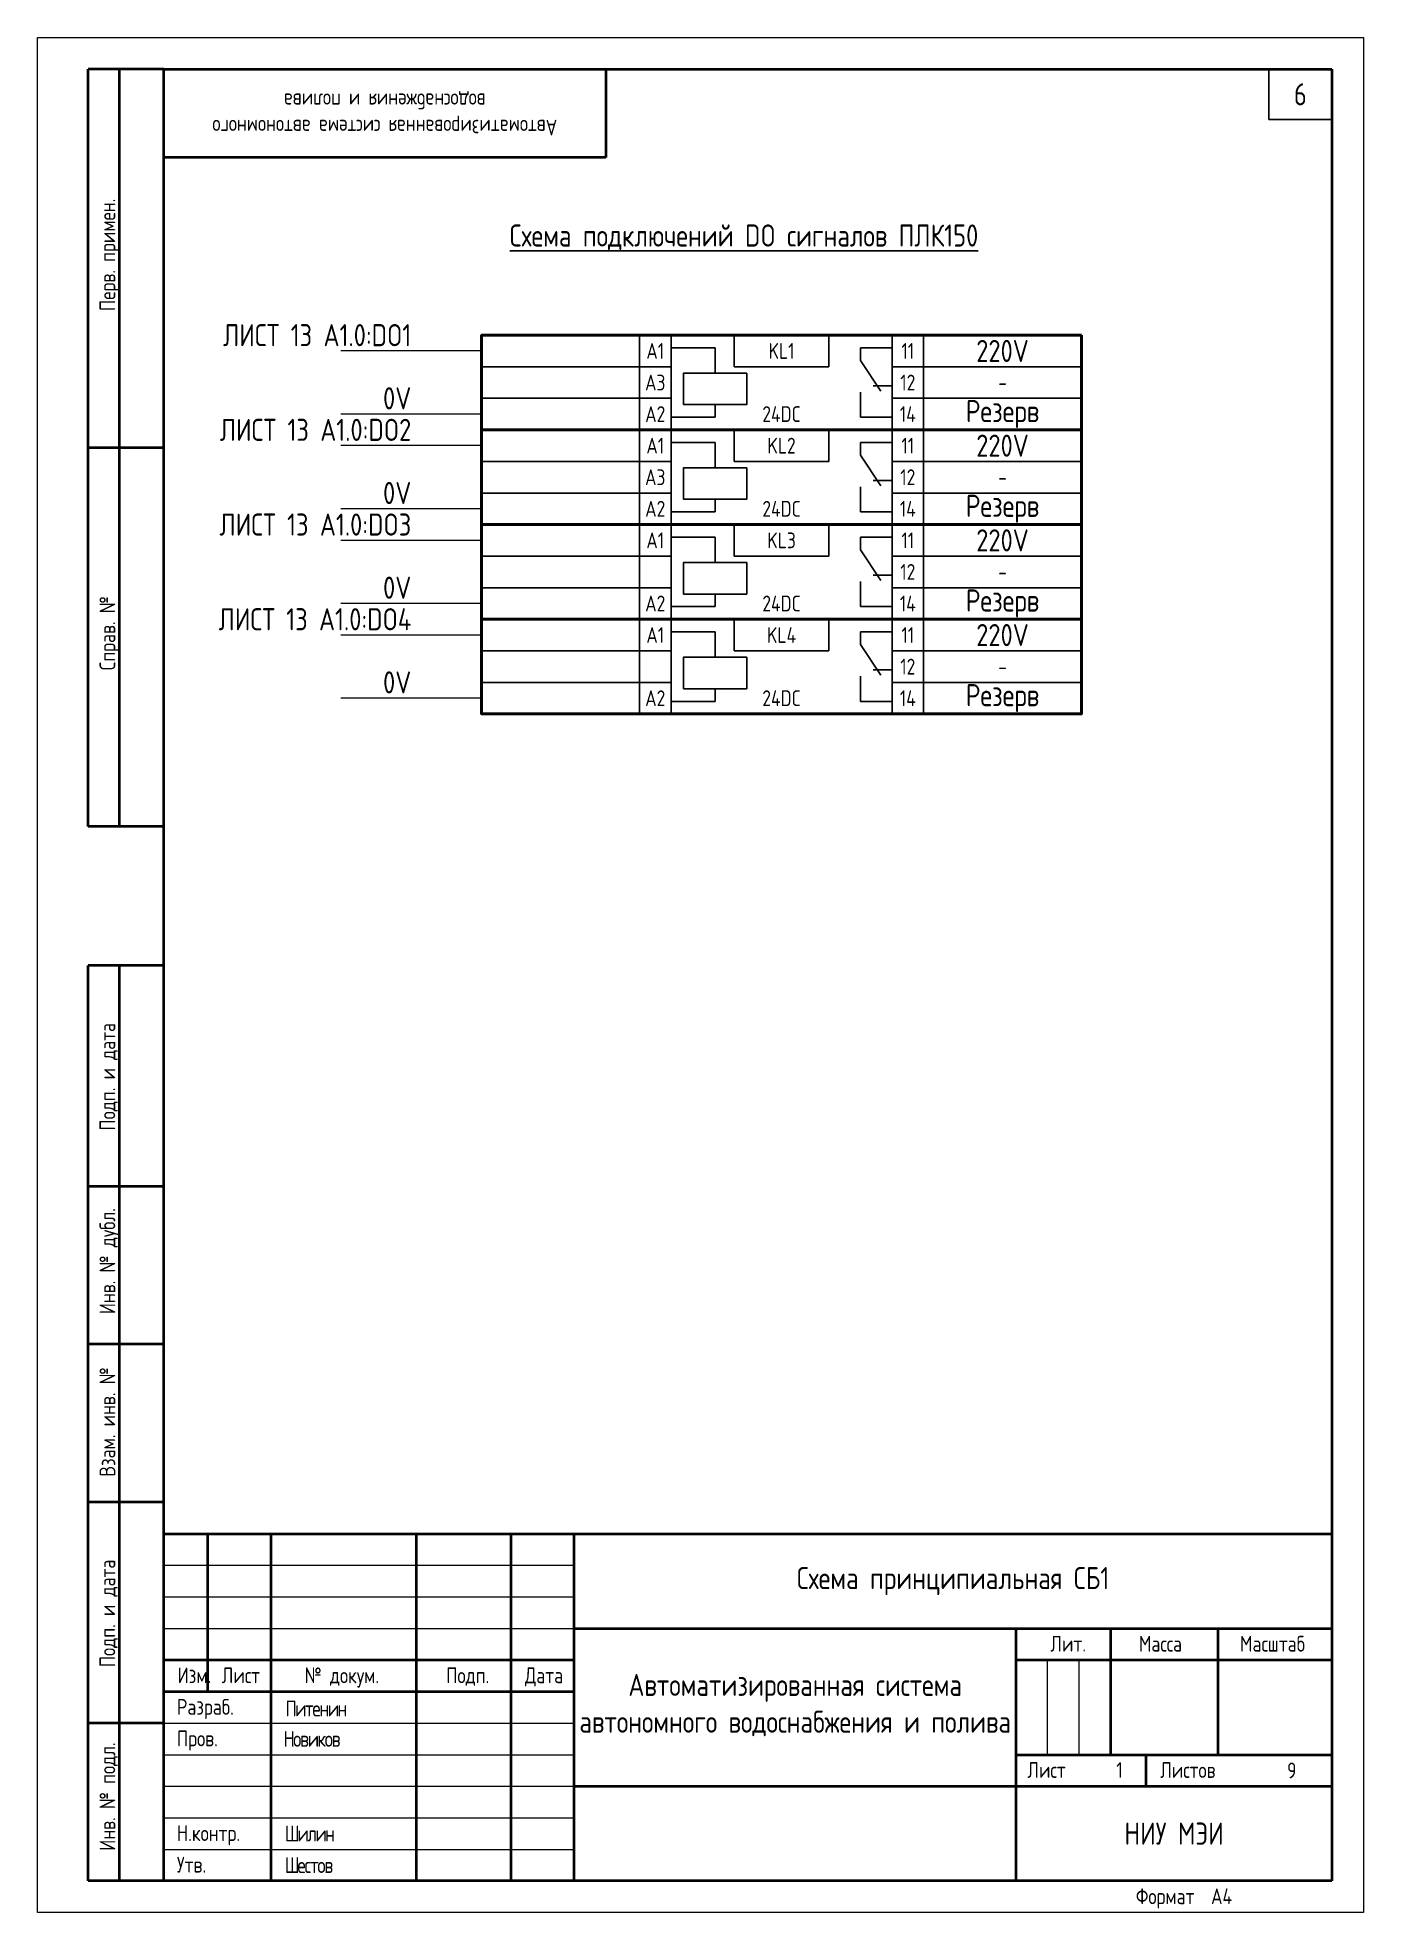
# Model space of a CAD drawing. Header units: millimetres. Extents: x 3520 to 8864, y 403 to 1747.
# Drawn here: x 3520 to 3730, y 703 to 1000 of the extents above; entities that cross this region are included whole.
import ezdxf

# ---------------------------------------------------------------- set-up
doc = ezdxf.new("R2010")
doc.units = ezdxf.units.MM
doc.linetypes.add('K5LT_BASIC', pattern=[0])
doc.linetypes.add('K5LT_THIN', pattern=[0])
doc.layers.add('Стерка', color=7, linetype='Continuous', lineweight=15)
doc.styles.add('ГОСТ В', font='GOST_0.TTF', dxfattribs={"height": 3.5})
doc.styles.add('ГОСТ тип А', font='GOST_0.TTF', dxfattribs={"height": 3.5})
doc.styles.add('ГОСТ тип В', font='GOST_0.TTF')

msp = doc.modelspace()

# ---------------------------------------------------------------- texts
at = {"color": 7, "linetype": 'Continuous', "lineweight": 15}
for s, insert, char_height, width, attachment_point, style in [('{\\C256;6}', (3720, 991), 3.5, 10, 5, 'ГОСТ В'), ('{\\C256;A1}', (3617.832, 950.347), 2.5, 5, 5, 'ГОСТ тип А'), ('{\\C256;KL1}', (3637.832, 950.347), 2.5, 15, 5, 'ГОСТ тип А'), ('{\\C256;11}', (3657.832, 950.347), 2.5, 5, 5, 'ГОСТ тип А'), ('{\\C256;A3}', (3617.832, 945.347), 2.5, 5, 5, 'ГОСТ тип А'), ('{\\C256;12}', (3657.832, 945.347), 2.5, 5, 5, 'ГОСТ тип А'), ('{\\C256;-}', (3672.832, 945.347), 2.5, 25, 5, 'ГОСТ тип А'), ('{\\C256;A2}', (3617.832, 940.347), 2.5, 5, 5, 'ГОСТ тип А'), ('{\\C256;24DC}', (3637.832, 940.347), 2.5, 15, 5, 'ГОСТ тип А'), ('{\\C256;14}', (3657.832, 940.347), 2.5, 5, 5, 'ГОСТ тип А'), ('{\\C256;A1}', (3617.832, 935.347), 2.5, 5, 5, 'ГОСТ тип А'), ('{\\C256;KL2}', (3637.832, 935.347), 2.5, 15, 5, 'ГОСТ тип А'), ('{\\C256;11}', (3657.832, 935.347), 2.5, 5, 5, 'ГОСТ тип А'), ('{\\C256;A3}', (3617.832, 930.347), 2.5, 5, 5, 'ГОСТ тип А'), ('{\\C256;12}', (3657.832, 930.347), 2.5, 5, 5, 'ГОСТ тип А'), ('{\\C256;-}', (3672.832, 930.347), 2.5, 25, 5, 'ГОСТ тип А'), ('{\\C256;A2}', (3617.832, 925.347), 2.5, 5, 5, 'ГОСТ тип А'), ('{\\C256;24DC}', (3637.832, 925.347), 2.5, 15, 5, 'ГОСТ тип А'), ('{\\C256;14}', (3657.832, 925.347), 2.5, 5, 5, 'ГОСТ тип А'), ('{\\C256;A1}', (3617.832, 920.347), 2.5, 5, 5, 'ГОСТ тип А'), ('{\\C256;KL3}', (3637.832, 920.347), 2.5, 15, 5, 'ГОСТ тип А'), ('{\\C256;11}', (3657.832, 920.347), 2.5, 5, 5, 'ГОСТ тип А'), ('{\\C256;12}', (3657.832, 915.347), 2.5, 5, 5, 'ГОСТ тип А'), ('{\\C256;-}', (3672.832, 915.347), 2.5, 25, 5, 'ГОСТ тип А'), ('{\\C256;A2}', (3617.832, 910.347), 2.5, 5, 5, 'ГОСТ тип А'), ('{\\C256;24DC}', (3637.832, 910.347), 2.5, 15, 5, 'ГОСТ тип А'), ('{\\C256;14}', (3657.832, 910.347), 2.5, 5, 5, 'ГОСТ тип А'), ('{\\C256;A1}', (3617.832, 905.347), 2.5, 5, 5, 'ГОСТ тип А'), ('{\\C256;KL4}', (3637.832, 905.347), 2.5, 15, 5, 'ГОСТ тип А'), ('{\\C256;11}', (3657.832, 905.347), 2.5, 5, 5, 'ГОСТ тип А'), ('{\\C256;12}', (3657.832, 900.347), 2.5, 5, 5, 'ГОСТ тип А'), ('{\\C256;-}', (3672.832, 900.347), 2.5, 25, 5, 'ГОСТ тип А'), ('{\\C256;A2}', (3617.832, 895.347), 2.5, 5, 5, 'ГОСТ тип А'), ('{\\C256;24DC}', (3637.832, 895.347), 2.5, 15, 5, 'ГОСТ тип А'), ('{\\C256;14}', (3657.832, 895.347), 2.5, 5, 5, 'ГОСТ тип А'), ('{\\C256;Схема принципиальная СБ1}', (3665, 755.5), 3.5, 120, 5, 'ГОСТ В'), ('{\\T0.75;\\C256;Питенин}', (3559.273, 735.311), 2.5, 23, 4, 'ГОСТ В'), ('{\\T0.75;\\C256;  Новиков}', (3556.797, 730.5), 2.5, 23, 4, 'ГОСТ В'), ('{\\T0.75;\\C256;  Шилин}', (3557, 715.5), 2.5, 23, 4, 'ГОСТ В'), ('{\\C256;НИУ МЭИ}', (3700, 715.5), 3.5, 50, 5, 'ГОСТ В'), ('{\\T0.75;\\C256;  Шестов}', (3557, 710.5), 2.5, 23, 4, 'ГОСТ В')]:
    msp.add_mtext(s, dxfattribs=dict(at, insert=insert, char_height=char_height, width=width, attachment_point=attachment_point, style=style))
at = {"color": 7, "linetype": 'Continuous', "lineweight": 15, "insert": (3575, 988), "char_height": 2.5, "width": 70, "attachment_point": 5, "rotation": 180, "style": 'ГОСТ В'}
msp.add_mtext('\\pxqc;{\\C256;Автоматизированная система автономного водоснабжения и полива}', dxfattribs=at)
at = {"color": 7, "insert": (3631.89, 968.357), "char_height": 3.5, "width": 185, "attachment_point": 5, "style": 'ГОСТ В'}
msp.add_mtext('{\\fGOST type A|b1|i0|c204|p34;\\LСхема подключений DO сигналов ПЛК150}', dxfattribs=at)
at = {"color": 7, "linetype": 'Continuous', "lineweight": 15, "true_color": 0xffffff, "char_height": 3.5, "style": 'ГОСТ В'}
for s, insert, width, attachment_point in [('{\\C256;ЛИСТ 13 А1.0:DO1}', (3579.192, 952.847), 39.99633, 6), ('{\\C256;220V}', (3672.832, 950.347), 25, 5), ('{\\C256;0V}', (3579.192, 942.847), 39.99633, 6), ('{\\C256;Резерв}', (3672.832, 940.347), 25, 5), ('{\\C256;ЛИСТ 13 А1.0:DO2}', (3579.192, 937.847), 39.99633, 6), ('{\\C256;220V}', (3672.832, 935.347), 25, 5), ('{\\C256;0V}', (3579.192, 927.847), 39.99633, 6), ('{\\C256;Резерв}', (3672.832, 925.347), 25, 5), ('{\\C256;ЛИСТ 13 А1.0:DO3}', (3579.192, 922.847), 39.99633, 6), ('{\\C256;220V}', (3672.832, 920.347), 25, 5), ('{\\C256;0V}', (3579.192, 912.847), 39.99633, 6), ('{\\C256;Резерв}', (3672.832, 910.347), 25, 5), ('{\\C256;ЛИСТ 13 А1.0:DO4}', (3579.192, 907.847), 39.99633, 6), ('{\\C256;220V}', (3672.832, 905.347), 25, 5), ('{\\C256;0V}', (3579.192, 897.847), 39.99633, 6), ('{\\C256;Резерв}', (3672.832, 895.347), 25, 5)]:
    msp.add_mtext(s, dxfattribs=dict(at, insert=insert, width=width, attachment_point=attachment_point))
at = {"insert": (3640, 735.86), "char_height": 3.5, "attachment_point": 5, "style": 'ГОСТ тип В'}
msp.add_mtext_dynamic_manual_height_columns('\\pxqc;Автоматизированная система автономного водоснабжения и полива', width=70, gutter_width=12.5, heights=[0], dxfattribs=at)
at = {"layer": 'Стерка', "color": 7, "insert": (3718.645, 725.5), "char_height": 2.5, "attachment_point": 5, "style": 'ГОСТ В'}
msp.add_mtext_dynamic_manual_height_columns('9', width=25, gutter_width=17.5, heights=[0], dxfattribs=at)

# ---------------------------------------------------------------- blocks, each defined once
blk = doc.blocks.new('A4')
at = {"linetype": 'K5LT_THIN', "lineweight": 18}
for p, q in [((0, 0), (0, 297)), ((0, 297), (210, 297)), ((210, 297), (210, 0)), ((20, 55), (85, 55)), ((20, 50), (85, 50)), ((20, 45), (85, 45)), ((159.96, 25), (159.96, 40)), ((164.98, 25), (164.98, 40)), ((20, 30), (85, 30)), ((20, 25), (85, 25)), ((20, 20), (85, 20)), ((20, 15), (85, 15)), ((20, 10), (85, 10)), ((210, 0), (0, 0))]:
    blk.add_line(p, q, dxfattribs=at)
at = {"linetype": 'K5LT_BASIC', "lineweight": 40}
for p, q in [((8, 172), (8, 292)), ((20, 292), (8, 292)), ((13, 172), (13, 292)), ((20, 5), (20, 292)), ((20, 292), (205, 292)), ((90, 292), (90, 278)), ((205, 292), (205, 5)), ((90, 278), (20, 278)), ((20, 232), (8, 232)), ((20, 172), (8, 172)), ((8, 5), (8, 150)), ((20, 150), (8, 150)), ((13, 5), (13, 150)), ((20, 115), (8, 115)), ((20, 90), (8, 90)), ((20, 65), (8, 65)), ((20, 60), (205, 60)), ((20, 5), (20, 60)), ((27, 35), (27, 60)), ((37, 5), (37, 60)), ((60, 5), (60, 60)), ((75, 5), (75, 60)), ((85, 5), (85, 60)), ((85, 45), (205, 45)), ((155, 5), (155, 45)), ((170, 25), (170, 45)), ((187, 25), (187, 45)), ((20, 40), (85, 40)), ((155, 40), (170, 40)), ((170, 40), (205, 40)), ((20, 35), (85, 35)), ((20, 30), (8, 30)), ((155, 25), (205, 25)), ((175.57, 20), (175.57, 25)), ((85, 20), (155, 20)), ((155, 20), (205, 20)), ((20, 5), (8, 5)), ((205, 5), (20, 5))]:
    blk.add_line(p, q, dxfattribs=at)
at = {"char_height": 2.5, "attachment_point": 1, "rotation": 90, "style": 'ГОСТ тип А'}
for s, insert in [('Перв. примен.', (9.82, 253.67)), ('Справ. №', (9.82, 196.78)), ('Подп. и дата', (9.82, 123.85)), ('Инв. № дубл.', (9.82, 94.77)), ('Взам. инв. №', (9.82, 69.04)), ('Подп. и дата', (9.82, 38.85)), ('Инв. № подл.', (9.82, 9.77))]:
    blk.add_mtext(s, dxfattribs=dict(at, insert=insert))
at = {"char_height": 2.5, "attachment_point": 1, "style": 'ГОСТ тип А'}
for s, insert in [('Лит.', (160.41, 43.82)), ('Масса', (174.43, 43.82)), ('Масштаб', (190.44, 43.82)), ('Изм.', (22.19, 38.82)), ('Лист', (29.18, 38.82)), ('№ докум.', (42.3, 38.82)), ('Подп.', (64.73, 38.82)), ('Дата', (77.18, 38.82)), ('Разраб.', (22.08, 33.82)), ('Пров.', (22.08, 28.82)), ('Лист', (156.77, 23.82)), ('1', (170.85, 23.82)), ('Листов', (177.81, 23.82)), ('Н.контр.', (22.08, 13.82)), ('Утв.', (22.08, 8.82)), ('Формат', (173.95, 3.82)), ('A4', (185.86, 3.82))]:
    blk.add_mtext(s, dxfattribs=dict(at, insert=insert))

# ---------------------------------------------------------------- linework, layer by layer
for p, q in [((3715, 995), (3715, 987)), ((3715, 987), (3725, 987))]:
    msp.add_line(p, q)
at = {"color": 7}
for p, q in [((3615.332, 952.847), (3615.332, 937.847)), ((3620.332, 952.847), (3620.332, 937.847)), ((3627.332, 950.847), (3620.332, 950.847)), ((3627.332, 946.847), (3627.332, 950.847)), ((3630.332, 947.847), (3630.332, 952.847)), ((3645.332, 952.847), (3645.332, 947.847)), ((3655.332, 950.847), (3650.332, 950.847)), ((3650.332, 950.847), (3650.332, 948.847)), ((3655.332, 952.847), (3655.332, 937.847)), ((3660.332, 952.847), (3660.332, 937.847)), ((3590.332, 947.847), (3620.332, 947.847)), ((3645.332, 947.847), (3630.332, 947.847)), ((3650.332, 948.847), (3653.562, 944.001)), ((3655.332, 947.847), (3685.332, 947.847)), ((3652.332, 944.847), (3655.332, 944.847)), ((3590.332, 942.847), (3620.332, 942.847)), ((3627.332, 941.847), (3627.332, 939.847)), ((3650.332, 943.847), (3650.332, 939.847)), ((3655.332, 942.847), (3685.332, 942.847)), ((3627.332, 939.847), (3620.332, 939.847)), ((3650.332, 939.847), (3655.332, 939.847)), ((3615.332, 937.847), (3615.332, 922.847)), ((3620.332, 937.847), (3620.332, 922.847)), ((3627.332, 935.847), (3620.332, 935.847)), ((3627.332, 931.847), (3627.332, 935.847)), ((3630.332, 932.847), (3630.332, 937.847)), ((3645.332, 937.847), (3645.332, 932.847)), ((3655.332, 935.847), (3650.332, 935.847)), ((3650.332, 935.847), (3650.332, 933.847)), ((3655.332, 937.847), (3655.332, 922.847)), ((3660.332, 937.847), (3660.332, 922.847)), ((3590.332, 932.847), (3620.332, 932.847)), ((3645.332, 932.847), (3630.332, 932.847)), ((3650.332, 933.847), (3653.562, 929.001)), ((3655.332, 932.847), (3685.332, 932.847)), ((3652.332, 929.847), (3655.332, 929.847)), ((3590.332, 927.847), (3620.332, 927.847)), ((3627.332, 926.847), (3627.332, 924.847)), ((3650.332, 928.847), (3650.332, 924.847)), ((3655.332, 927.847), (3685.332, 927.847)), ((3627.332, 924.847), (3620.332, 924.847)), ((3650.332, 924.847), (3655.332, 924.847)), ((3615.332, 922.847), (3615.332, 907.847)), ((3620.332, 922.847), (3620.332, 907.847)), ((3627.332, 920.847), (3620.332, 920.847)), ((3627.332, 916.847), (3627.332, 920.847)), ((3630.332, 917.847), (3630.332, 922.847)), ((3645.332, 922.847), (3645.332, 917.847)), ((3655.332, 920.847), (3650.332, 920.847)), ((3650.332, 920.847), (3650.332, 918.847)), ((3655.332, 922.847), (3655.332, 907.847)), ((3660.332, 922.847), (3660.332, 907.847)), ((3590.332, 917.847), (3620.332, 917.847)), ((3645.332, 917.847), (3630.332, 917.847)), ((3650.332, 918.847), (3653.562, 914.001)), ((3655.332, 917.847), (3685.332, 917.847)), ((3652.332, 914.847), (3655.332, 914.847)), ((3590.332, 912.847), (3620.332, 912.847)), ((3627.332, 911.847), (3627.332, 909.847)), ((3650.332, 913.847), (3650.332, 909.847)), ((3655.332, 912.847), (3685.332, 912.847)), ((3627.332, 909.847), (3620.332, 909.847)), ((3650.332, 909.847), (3655.332, 909.847)), ((3615.332, 907.847), (3615.332, 892.847)), ((3620.332, 907.847), (3620.332, 892.847)), ((3630.332, 902.847), (3630.332, 907.847)), ((3645.332, 907.847), (3645.332, 902.847)), ((3655.332, 907.847), (3655.332, 892.847)), ((3660.332, 907.847), (3660.332, 892.847)), ((3627.332, 905.847), (3620.332, 905.847)), ((3627.332, 901.847), (3627.332, 905.847)), ((3655.332, 905.847), (3650.332, 905.847)), ((3650.332, 905.847), (3650.332, 903.847)), ((3650.332, 903.847), (3653.562, 899.001)), ((3590.332, 902.847), (3620.332, 902.847)), ((3645.332, 902.847), (3630.332, 902.847)), ((3655.332, 902.847), (3685.332, 902.847)), ((3590.332, 897.847), (3620.332, 897.847)), ((3650.332, 898.847), (3650.332, 894.847)), ((3652.332, 899.847), (3655.332, 899.847)), ((3655.332, 897.847), (3685.332, 897.847)), ((3627.332, 894.847), (3620.332, 894.847)), ((3627.332, 896.847), (3627.332, 894.847)), ((3650.332, 894.847), (3655.332, 894.847))]:
    msp.add_line(p, q, dxfattribs=at)
at = {"color": 7, "lineweight": 50}
for points in [[(3685.332, 952.847), (3590.332, 952.847), (3590.332, 937.847), (3685.332, 937.847)], [(3685.332, 937.847), (3590.332, 937.847), (3590.332, 922.847), (3685.332, 922.847)], [(3685.332, 922.847), (3590.332, 922.847), (3590.332, 907.847), (3685.332, 907.847)], [(3685.332, 907.847), (3590.332, 907.847), (3590.332, 892.847), (3685.332, 892.847)]]:
    msp.add_lwpolyline(points, close=True, dxfattribs=at)
at = {"color": 7}
for points in [[(3632.332, 946.847), (3622.332, 946.847), (3622.332, 941.847), (3632.332, 941.847)], [(3632.332, 931.847), (3622.332, 931.847), (3622.332, 926.847), (3632.332, 926.847)], [(3632.332, 916.847), (3622.332, 916.847), (3622.332, 911.847), (3632.332, 911.847)], [(3632.332, 901.847), (3622.332, 901.847), (3622.332, 896.847), (3632.332, 896.847)]]:
    msp.add_lwpolyline(points, close=True, dxfattribs=at)
at = {"layer": 'Стерка', "color": 7}
for p, q in [((3590.332, 952.847), (3590.332, 947.847)), ((3590.332, 950.347), (3568.053, 950.347)), ((3590.332, 940.347), (3568.053, 940.347)), ((3590.332, 937.847), (3590.332, 932.847)), ((3590.332, 935.347), (3568.053, 935.347)), ((3590.332, 925.347), (3568.053, 925.347)), ((3590.332, 922.847), (3590.332, 917.847)), ((3590.332, 920.347), (3568.053, 920.347)), ((3590.332, 910.347), (3568.053, 910.347)), ((3590.332, 907.847), (3590.332, 902.847)), ((3590.332, 905.347), (3568.053, 905.347)), ((3590.332, 895.347), (3568.053, 895.347))]:
    msp.add_line(p, q, dxfattribs=at)

# ---------------------------------------------------------------- block references
msp.add_blockref('A4', (3520, 703))

msp.set_redraw_order([(e.dxf.handle, doc.entitydb.next_handle()) for e in msp.query("TEXT MTEXT ATTDEF DIMENSION ARC_DIMENSION")])  # texts and dimensions are drawn at this point

doc.saveas('drawing.dxf')
